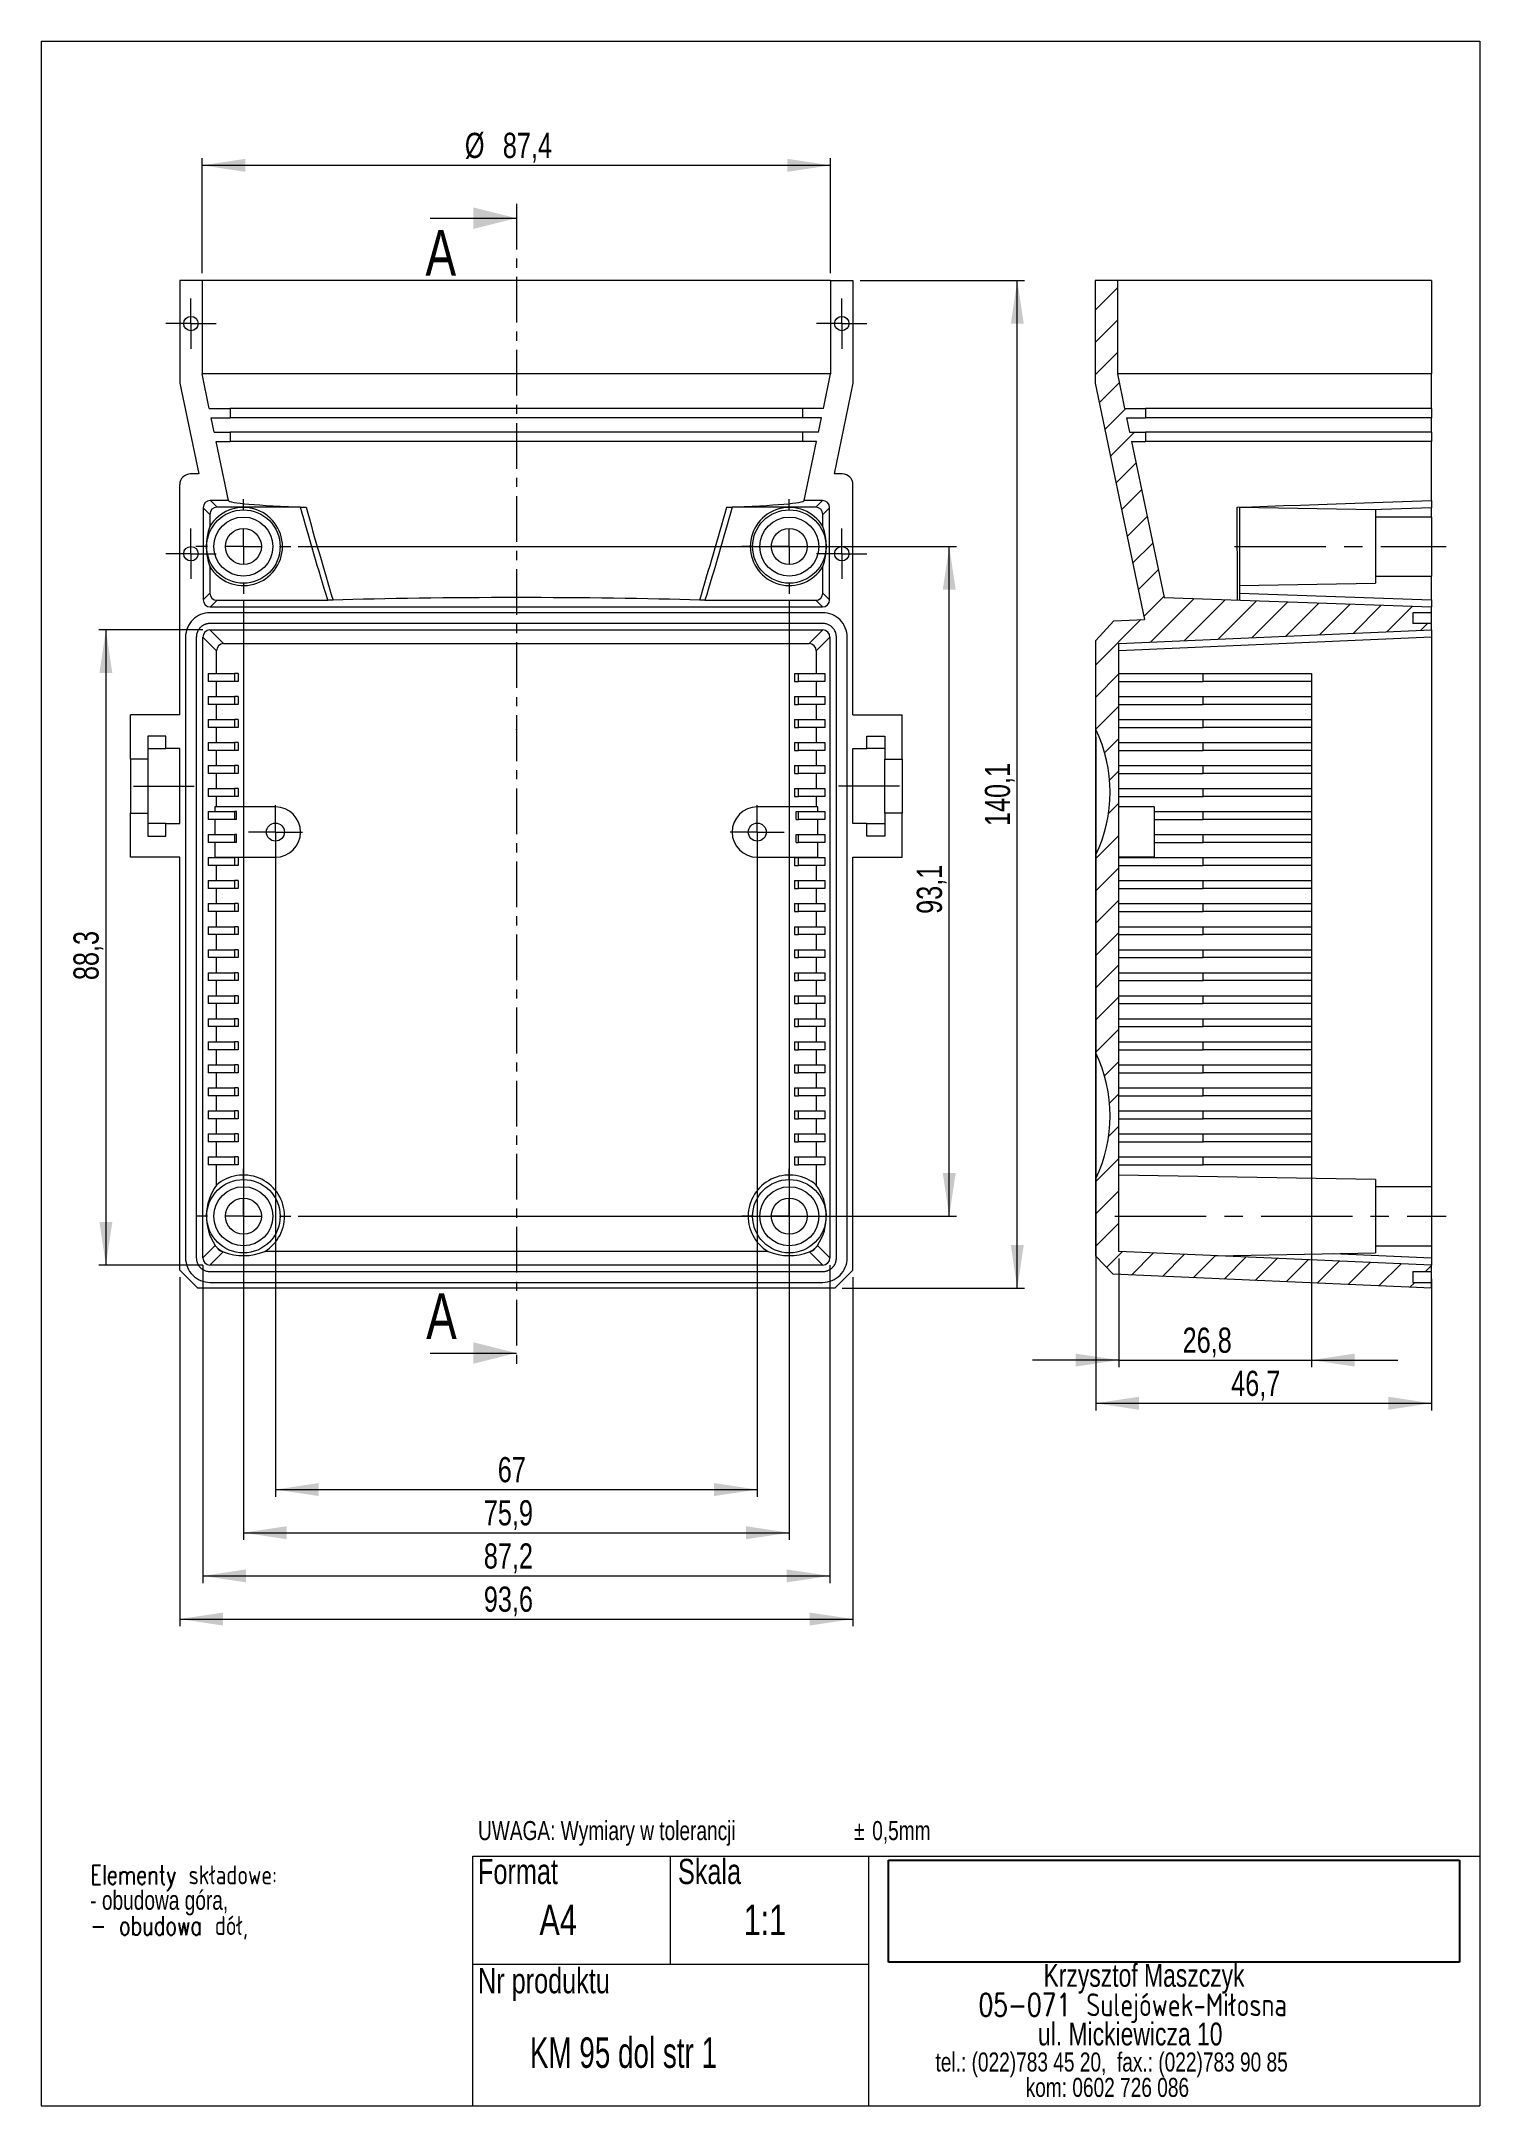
# Model space of a CAD drawing. Header units: millimetres. Extents: x 5 to 205, y 5 to 292.
import ezdxf

# ---------------------------------------------------------------- set-up
doc = ezdxf.new("R2010")
doc.units = ezdxf.units.MM
doc.header["$PDSIZE"] = -1
doc.linetypes.add('CENTER', pattern=[10.16, 6.35, -1.27, 1.27, -1.27])
doc.linetypes.add('CENTERX2', pattern=[20.32, 12.7, -2.54, 2.54, -2.54])
doc.styles.add('SLDTEXTSTYLE0', font='TXT', dxfattribs={"width": 0.75, "bigfont": 'bigfont'})
doc.styles.add('SLDTEXTSTYLE1', font='TXT', dxfattribs={"width": 0.75})
doc.styles.add('SLDTEXTSTYLE2', font='TXT', dxfattribs={"width": 0.683333})
doc.dimstyles.new('SLDDIMSTYLE0', dxfattribs={"dimtxt": 3.5, "dimasz": 6, "dimexe": 0, "dimexo": 0.0625, "dimgap": 0.875, "dimtad": 2, "dimdec": 1, "dimrnd": 1e-09, "dimzin": 12, "dimdsep": 46, "dimtxsty": 'SLDTEXTSTYLE1', "dimsah": 1, "dimcen": 0.09, "dimadec": 0, "dimazin": 0, "dimtfac": 1, "dimtdec": 1, "dimtofl": 0, "dimtmove": 0, "dimatfit": 3, "dimfxl": 0, "dimtolj": 1, "dimtzin": 12, "dimarcsym": 0})
doc.dimstyles.new('SLDDIMSTYLE1', dxfattribs={"dimtxt": 3.5, "dimasz": 6, "dimexe": 0, "dimexo": 0.0625, "dimgap": 0.875, "dimtad": 2, "dimrnd": 1e-09, "dimzin": 12, "dimdsep": 46, "dimtxsty": 'SLDTEXTSTYLE1', "dimsah": 1, "dimcen": 0.09, "dimadec": 0, "dimazin": 0, "dimtfac": 1, "dimtofl": 0, "dimtmove": 0, "dimatfit": 3, "dimfxl": 0, "dimtolj": 1, "dimtzin": 12, "dimarcsym": 0})
doc.dimstyles.new('SLDDIMSTYLE2', dxfattribs={"dimtxt": 3.5, "dimasz": 6, "dimexe": 0, "dimexo": 0.0625, "dimgap": 0.875, "dimtad": 2, "dimdec": 1, "dimrnd": 1e-09, "dimzin": 12, "dimdsep": 46, "dimtxsty": 'SLDTEXTSTYLE1', "dimsah": 1, "dimcen": 0.09, "dimadec": 0, "dimazin": 0, "dimtfac": 1, "dimtdec": 1, "dimtofl": 0, "dimtmove": 0, "dimatfit": 3, "dimfxl": 0, "dimtolj": 1, "dimtzin": 12, "dimarcsym": 0})
picture_1 = doc.add_image_def('image1.bmp', size_in_pixel=(437, 78))

msp = doc.modelspace()

# ---------------------------------------------------------------- texts
at = {"color": 7, "linetype": 'Continuous', "char_height": 6.35, "attachment_point": 1, "style": 'SLDTEXTSTYLE1'}
for insert in [(58.523, 266.041), (58.617, 118.2)]:
    msp.add_mtext('A', dxfattribs=dict(at, insert=insert))
at = {"color": 7, "linetype": 'Continuous', "lineweight": 0, "attachment_point": 1}
for s, insert, char_height, style in [('Format', (65.818, 39.579), 3.5, 'SLDTEXTSTYLE1'), ('Skala', (93.621, 39.579), 3.5, 'SLDTEXTSTYLE1'), ('A4', (74.361, 33.206), 4.2333, 'SLDTEXTSTYLE1'), ('1:1', (102.762, 33.206), 4.2333, 'SLDTEXTSTYLE1'), ('Nr produktu', (65.818, 24.393), 3.5, 'SLDTEXTSTYLE1'), ('Krzysztof Maszczyk', (144.445, 24.971), 3.175, 'SLDTEXTSTYLE1'), ('05-071 Sulejówek-Miłosna', (135.415, 20.884), 3.175, 'SLDTEXTSTYLE0'), ('KM 95 dol str 1', (73.034, 14.761), 4.23333, 'SLDTEXTSTYLE2'), ('ul. Mickiewicza 10', (143.675, 16.819), 3.175, 'SLDTEXTSTYLE1')]:
    msp.add_mtext(s, dxfattribs=dict(at, insert=insert, char_height=char_height, style=style))

# ---------------------------------------------------------------- blocks, each defined once
blk = doc.blocks.new('SW_NOTE_0')
at = {"color": 0, "linetype": 'Continuous', "lineweight": 0, "char_height": 2.6458, "attachment_point": 1, "style": 'SLDTEXTSTYLE1'}
for s, insert in [('tel.: (022)783 45 20,  fax.: (022)783 90 85', (0, 3.41)), ('                 kom: 0602 726 086', (0, -0.12))]:
    blk.add_mtext(s, dxfattribs=dict(at, insert=insert))
blk = doc.blocks.new('SW_NOTE_1')
at = {"color": 0, "linetype": 'Continuous', "lineweight": 0, "attachment_point": 1, "style": 'SLDTEXTSTYLE1'}
for s, insert, char_height in [('UWAGA: Wymiary w tolerancji ', (0, 3.41), 2.6458), ('%%p', (52.28, 3.41), 2.646), ('0,5mm', (54.81, 3.41), 2.646)]:
    blk.add_mtext(s, dxfattribs=dict(at, insert=insert, char_height=char_height))
blk = doc.blocks.new('SW_NOTE_2')
at = {"color": 0, "linetype": 'Continuous', "lineweight": 0, "char_height": 2.6458, "attachment_point": 1}
for s, insert, style in [('Elementy składowe:', (0, 3.41), 'SLDTEXTSTYLE0'), ('- obudowa góra,', (0, -0.12), 'SLDTEXTSTYLE1'), ('- obudowa dół,', (0, -3.64), 'SLDTEXTSTYLE0')]:
    blk.add_mtext(s, dxfattribs=dict(at, insert=insert, style=style))
blk = doc.blocks.new('*D4')
at = {"color": 7, "linetype": 'Continuous', "lineweight": 0}
for p, q in [((24.35, 120.43), (24.35, 71.92)), ((117.95, 120.43), (117.95, 71.92)), ((24.35, 72.92), (117.95, 72.92))]:
    blk.add_line(p, q, dxfattribs=at)
for points in [[(24.35, 72.92), (30.35, 72.02), (30.35, 73.82)], [(117.95, 72.92), (111.95, 73.82), (111.95, 72.02)]]:
    blk.add_solid(points, dxfattribs=at)
at = {"color": 7, "linetype": 'Continuous', "lineweight": 0, "insert": (66.63, 77.44), "char_height": 3.5, "attachment_point": 1, "style": 'SLDTEXTSTYLE1'}
blk.add_mtext('93,6', dxfattribs=at)
blk = doc.blocks.new('*D5')
at = {"color": 7, "linetype": 'Continuous', "lineweight": 0}
for p, q in [((118.95, 259.02), (141.8, 259.02)), ((140.8, 118.92), (140.8, 259.02)), ((116.45, 118.92), (141.8, 118.92))]:
    blk.add_line(p, q, dxfattribs=at)
for points in [[(140.8, 259.02), (139.9, 253.02), (141.7, 253.02)], [(140.8, 118.92), (141.7, 124.92), (139.9, 124.92)]]:
    blk.add_solid(points, dxfattribs=at)
at = {"color": 7, "linetype": 'Continuous', "lineweight": 0, "insert": (136.29, 183.16), "char_height": 3.5, "attachment_point": 1, "rotation": 90, "style": 'SLDTEXTSTYLE1'}
blk.add_mtext('140,1', dxfattribs=at)
blk = doc.blocks.new('*D6')
at = {"color": 7, "linetype": 'Continuous', "lineweight": 0}
for p, q in [((27.45, 260.02), (27.45, 276.02)), ((114.85, 260.02), (114.85, 276.02)), ((27.45, 275.02), (114.85, 275.02))]:
    blk.add_line(p, q, dxfattribs=at)
for points in [[(27.45, 275.02), (33.45, 274.12), (33.45, 275.92)], [(114.85, 275.02), (108.85, 275.92), (108.85, 274.12)]]:
    blk.add_solid(points, dxfattribs=at)
at = {"color": 7, "linetype": 'Continuous', "lineweight": 0, "char_height": 3.5, "attachment_point": 1, "style": 'SLDTEXTSTYLE1'}
for s, insert in [('%%c', (63.99, 279.54)), ('87,4', (69.27, 279.54))]:
    blk.add_mtext(s, dxfattribs=dict(at, insert=insert))
blk = doc.blocks.new('*D7')
at = {"color": 7, "linetype": 'Continuous', "lineweight": 0}
for p, q in [((33.2, 214.42), (33.2, 83.92)), ((109.1, 214.42), (109.1, 83.92)), ((33.2, 84.92), (109.1, 84.92))]:
    blk.add_line(p, q, dxfattribs=at)
for points in [[(33.2, 84.92), (39.2, 84.02), (39.2, 85.82)], [(109.1, 84.92), (103.1, 85.82), (103.1, 84.02)]]:
    blk.add_solid(points, dxfattribs=at)
at = {"color": 7, "linetype": 'Continuous', "lineweight": 0, "insert": (66.63, 89.44), "char_height": 3.5, "attachment_point": 1, "style": 'SLDTEXTSTYLE1'}
blk.add_mtext('75,9', dxfattribs=at)
blk = doc.blocks.new('*D8')
at = {"color": 7, "linetype": 'Continuous', "lineweight": 0}
for p, q in [((37.65, 181.32), (37.65, 89.92)), ((104.65, 181.32), (104.65, 89.92)), ((37.65, 90.92), (104.65, 90.92))]:
    blk.add_line(p, q, dxfattribs=at)
for points in [[(37.65, 90.92), (43.65, 90.02), (43.65, 91.82)], [(104.65, 90.92), (98.65, 91.82), (98.65, 90.02)]]:
    blk.add_solid(points, dxfattribs=at)
at = {"color": 7, "linetype": 'Continuous', "lineweight": 0, "insert": (68.57, 95.44), "char_height": 3.5, "attachment_point": 1, "style": 'SLDTEXTSTYLE1'}
blk.add_mtext('67', dxfattribs=at)
blk = doc.blocks.new('*D9')
at = {"color": 7, "linetype": 'Continuous', "lineweight": 0}
for p, q in [((40.8, 222.02), (132.34, 222.02)), ((131.34, 128.92), (131.34, 222.02)), ((40.8, 128.92), (132.34, 128.92))]:
    blk.add_line(p, q, dxfattribs=at)
for points in [[(131.34, 222.02), (130.44, 216.02), (132.24, 216.02)], [(131.34, 128.92), (132.24, 134.92), (130.44, 134.92)]]:
    blk.add_solid(points, dxfattribs=at)
at = {"color": 7, "linetype": 'Continuous', "lineweight": 0, "insert": (126.83, 170.95), "char_height": 3.5, "attachment_point": 1, "rotation": 90, "style": 'SLDTEXTSTYLE1'}
blk.add_mtext('93,1', dxfattribs=at)
blk = doc.blocks.new('*D10')
at = {"color": 7, "linetype": 'Continuous', "lineweight": 0}
for p, q in [((27.55, 210.42), (13.08, 210.42)), ((14.08, 210.42), (14.08, 122.13)), ((27.55, 122.13), (13.08, 122.13))]:
    blk.add_line(p, q, dxfattribs=at)
for points in [[(14.08, 210.42), (13.18, 204.42), (14.98, 204.42)], [(14.08, 122.13), (14.98, 128.13), (13.18, 128.13)]]:
    blk.add_solid(points, dxfattribs=at)
at = {"color": 7, "linetype": 'Continuous', "lineweight": 0, "insert": (9.57, 161.75), "char_height": 3.5, "attachment_point": 1, "rotation": 90, "style": 'SLDTEXTSTYLE1'}
blk.add_mtext('88,3', dxfattribs=at)
blk = doc.blocks.new('*D11')
at = {"color": 7, "linetype": 'Continuous', "lineweight": 0}
for p, q in [((27.56, 122.13), (27.56, 77.92)), ((114.75, 122.13), (114.75, 77.92)), ((27.56, 78.92), (114.75, 78.92))]:
    blk.add_line(p, q, dxfattribs=at)
for points in [[(27.56, 78.92), (33.56, 78.02), (33.56, 79.82)], [(114.75, 78.92), (108.75, 79.82), (108.75, 78.02)]]:
    blk.add_solid(points, dxfattribs=at)
at = {"color": 7, "linetype": 'Continuous', "lineweight": 0, "insert": (66.63, 83.44), "char_height": 3.5, "attachment_point": 1, "style": 'SLDTEXTSTYLE1'}
blk.add_mtext('87,2', dxfattribs=at)
blk = doc.blocks.new('SW_CENTERMARKSYMBOL_0')
at = {"color": 0, "linetype": 'Continuous', "lineweight": 0}
for p, q in [((0, 5), (0, 6.6)), ((-5, 0), (-6.6, 0)), ((0, 0), (-2.5, 0)), ((0, 0), (0, 2.5)), ((0, 0), (0, -2.5)), ((0, 0), (2.5, 0)), ((5, 0), (6.6, 0)), ((0, -5), (0, -6.6))]:
    blk.add_line(p, q, dxfattribs=at)
blk = doc.blocks.new('SW_CENTERMARKSYMBOL_1')
at = {"color": 0, "linetype": 'Continuous', "lineweight": 0}
for p, q in [((0, 5), (0, 6.6)), ((-5, 0), (-6.6, 0)), ((0, 0), (-2.5, 0)), ((0, 0), (0, 2.5)), ((0, 0), (0, -2.5)), ((0, 0), (2.5, 0)), ((5, 0), (6.6, 0)), ((0, -5), (0, -6.6))]:
    blk.add_line(p, q, dxfattribs=at)
blk = doc.blocks.new('SW_CENTERMARKSYMBOL_2')
at = {"color": 0, "linetype": 'Continuous', "lineweight": 0}
for p, q in [((0, 5), (0, 6.6)), ((-5, 0), (-6.6, 0)), ((0, 0), (-2.5, 0)), ((0, 0), (0, 2.5)), ((0, 0), (0, -2.5)), ((0, 0), (2.5, 0)), ((5, 0), (6.6, 0)), ((0, -5), (0, -6.6))]:
    blk.add_line(p, q, dxfattribs=at)
blk = doc.blocks.new('SW_CENTERMARKSYMBOL_3')
at = {"color": 0, "linetype": 'Continuous', "lineweight": 0}
for p, q in [((0, 5), (0, 6.6)), ((-5, 0), (-6.6, 0)), ((0, 0), (-2.5, 0)), ((0, 0), (0, 2.5)), ((0, 0), (0, -2.5)), ((0, 0), (2.5, 0)), ((5, 0), (6.6, 0)), ((0, -5), (0, -6.6))]:
    blk.add_line(p, q, dxfattribs=at)
blk = doc.blocks.new('SW_CENTERMARKSYMBOL_4')
at = {"color": 0, "linetype": 'Continuous', "lineweight": 0}
for p, q in [((0, 2.5), (0, 3.5)), ((-2.5, 0), (-3.5, 0)), ((0, 0), (-2.5, 0)), ((0, 0), (0, 2.5)), ((0, 0), (0, -2.5)), ((0, 0), (2.5, 0)), ((2.5, 0), (3.5, 0)), ((0, -2.5), (0, -3.5))]:
    blk.add_line(p, q, dxfattribs=at)
blk = doc.blocks.new('SW_CENTERMARKSYMBOL_5')
at = {"color": 0, "linetype": 'Continuous', "lineweight": 0}
for p, q in [((0, 2.5), (0, 3.5)), ((-2.5, 0), (-3.5, 0)), ((0, 0), (-2.5, 0)), ((0, 0), (0, 2.5)), ((0, 0), (0, -2.5)), ((0, 0), (2.5, 0)), ((2.5, 0), (3.5, 0)), ((0, -2.5), (0, -3.5))]:
    blk.add_line(p, q, dxfattribs=at)
blk = doc.blocks.new('SW_CENTERMARKSYMBOL_6')
at = {"color": 0, "linetype": 'Continuous', "lineweight": 0}
for p, q in [((0, 2.5), (0, 3.5)), ((-2.5, 0), (-3.5, 0)), ((0, 0), (-2.5, 0)), ((0, 0), (0, 2.5)), ((0, 0), (0, -2.5)), ((0, 0), (2.5, 0)), ((2.5, 0), (3.5, 0)), ((0, -2.5), (0, -3.5))]:
    blk.add_line(p, q, dxfattribs=at)
blk = doc.blocks.new('SW_CENTERMARKSYMBOL_7')
at = {"color": 0, "linetype": 'Continuous', "lineweight": 0}
for p, q in [((0, 2.5), (0, 3.5)), ((-2.5, 0), (-3.5, 0)), ((0, 0), (-2.5, 0)), ((0, 0), (0, 2.5)), ((0, 0), (0, -2.5)), ((0, 0), (2.5, 0)), ((2.5, 0), (3.5, 0)), ((0, -2.5), (0, -3.5))]:
    blk.add_line(p, q, dxfattribs=at)
blk = doc.blocks.new('SW_CENTERMARKSYMBOL_8')
at = {"color": 0, "linetype": 'Continuous', "lineweight": 0}
for p, q in [((0, 2.5), (0, 3.75)), ((-2.5, 0), (-3.75, 0)), ((0, 0), (-2.5, 0)), ((0, 0), (0, 2.5)), ((0, 0), (0, -2.5)), ((0, 0), (2.5, 0)), ((2.5, 0), (3.75, 0)), ((0, -2.5), (0, -3.75))]:
    blk.add_line(p, q, dxfattribs=at)
blk = doc.blocks.new('SW_CENTERMARKSYMBOL_9')
at = {"color": 0, "linetype": 'Continuous', "lineweight": 0}
for p, q in [((0, 2.5), (0, 3.75)), ((-2.5, 0), (-3.75, 0)), ((0, 0), (-2.5, 0)), ((0, 0), (0, 2.5)), ((0, 0), (0, -2.5)), ((0, 0), (2.5, 0)), ((2.5, 0), (3.75, 0)), ((0, -2.5), (0, -3.75))]:
    blk.add_line(p, q, dxfattribs=at)
blk = doc.blocks.new('*D22')
at = {"color": 7, "linetype": 'Continuous', "lineweight": 0}
for p, q in [((151.71, 195.59), (151.71, 101.92)), ((198.41, 120.23), (198.41, 101.92)), ((151.71, 102.92), (198.41, 102.92))]:
    blk.add_line(p, q, dxfattribs=at)
for points in [[(151.71, 102.92), (157.71, 102.02), (157.71, 103.82)], [(198.41, 102.92), (192.41, 103.82), (192.41, 102.02)]]:
    blk.add_solid(points, dxfattribs=at)
at = {"color": 7, "linetype": 'Continuous', "lineweight": 0, "insert": (170.54, 107.44), "char_height": 3.5, "attachment_point": 1, "style": 'SLDTEXTSTYLE1'}
blk.add_mtext('46,7', dxfattribs=at)
blk = doc.blocks.new('*D23')
at = {"color": 7, "linetype": 'Continuous', "lineweight": 0}
for p, q in [((181.71, 203.37), (181.71, 107.92)), ((154.91, 123.03), (154.91, 107.92)), ((154.91, 108.92), (142.91, 108.92)), ((154.91, 108.92), (181.71, 108.92)), ((181.71, 108.92), (193.71, 108.92))]:
    blk.add_line(p, q, dxfattribs=at)
for points in [[(154.91, 108.92), (148.91, 109.82), (148.91, 108.02)], [(181.71, 108.92), (187.71, 108.02), (187.71, 109.82)]]:
    blk.add_solid(points, dxfattribs=at)
at = {"color": 7, "linetype": 'Continuous', "lineweight": 0, "insert": (163.79, 113.44), "char_height": 3.5, "attachment_point": 1, "style": 'SLDTEXTSTYLE1'}
blk.add_mtext('26,8', dxfattribs=at)

# ---------------------------------------------------------------- dimensions: what is measured, and where the dimension line sits
at = {"color": 7, "linetype": 'Continuous', "lineweight": 0}
dim = msp.add_linear_dim(base=(114.852, 275.024), p1=(27.452, 259.024), p2=(114.852, 259.024), text='%%c<>', dimstyle='SLDDIMSTYLE0', dxfattribs=at)
dim.commit()
dim.dimension.update_dxf_attribs({"geometry": '*D6', "text_midpoint": (71.152, 275.024), "dimtype": 160})
for base, p1, p2, picture, middle in [((140.802, 259.024), (115.445, 118.924), (117.952, 259.024), '*D5', (140.802, 188.974)), ((131.341, 222.024), (39.802, 128.924), (39.802, 222.024), '*D9', (131.341, 175.474)), ((14.079, 122.128), (28.555, 210.421), (28.555, 122.128), '*D10', (14.079, 166.274))]:
    dim = msp.add_linear_dim(base=base, p1=p1, p2=p2, angle=90, dimstyle='SLDDIMSTYLE0', dxfattribs=at)
    dim.commit()
    dim.dimension.update_dxf_attribs({"geometry": picture, "text_midpoint": middle, "dimtype": 160})
for base, p1, p2, dimstyle, picture, middle in [((109.102, 84.924), (33.202, 215.424), (109.102, 215.424), 'SLDDIMSTYLE0', '*D7', (71.152, 84.924)), ((181.712, 108.924), (154.912, 124.027), (181.712, 204.374), 'SLDDIMSTYLE2', '*D23', (168.312, 108.924)), ((198.412, 102.924), (151.712, 196.592), (198.412, 121.228), 'SLDDIMSTYLE0', '*D22', (175.062, 102.924)), ((104.652, 90.924), (37.652, 182.324), (104.652, 182.324), 'SLDDIMSTYLE1', '*D8', (71.152, 90.924)), ((117.952, 72.924), (24.352, 121.427), (117.952, 121.427), 'SLDDIMSTYLE0', '*D4', (71.152, 72.924)), ((114.749, 78.924), (27.555, 123.127), (114.749, 123.127), 'SLDDIMSTYLE0', '*D11', (71.152, 78.924))]:
    dim = msp.add_linear_dim(base=base, p1=p1, p2=p2, dimstyle=dimstyle, dxfattribs=at)
    dim.commit()
    dim.dimension.update_dxf_attribs({"geometry": picture, "text_midpoint": middle, "dimtype": 160})

# ---------------------------------------------------------------- hatches: boundary and pattern name
at = {"linetype": 'Continuous', "lineweight": 0}
h = msp.add_hatch(dxfattribs=at)
h.set_pattern_fill('ANSI31', style=0)
edge = h.paths.add_edge_path(flags=0)
edge.add_line((151.712, 179.157), (151.712, 151.592))
edge.add_arc((133.712, 142.874), 20, -25.84193, 25.84193, ccw=False)
edge.add_line((151.712, 134.157), (151.712, 123.361))
edge.add_line((151.712, 123.361), (154.112, 120.859))
edge.add_line((154.112, 120.859), (198.412, 118.924))
edge.add_line((198.412, 118.924), (198.412, 119.728))
edge.add_line((198.412, 119.728), (195.812, 119.728))
edge.add_line((195.812, 119.728), (195.812, 121.228))
edge.add_line((195.812, 121.228), (198.412, 121.228))
edge.add_line((198.412, 121.228), (198.412, 122.128))
edge.add_line((198.412, 122.128), (154.912, 124.027))
edge.add_line((154.912, 124.027), (154.912, 208.522))
edge.add_line((154.912, 208.522), (198.412, 210.421))
edge.add_line((198.412, 210.421), (198.412, 211.321))
edge.add_line((198.412, 211.321), (195.812, 211.321))
edge.add_line((195.812, 211.321), (195.812, 212.821))
edge.add_line((195.812, 212.821), (198.412, 212.821))
edge.add_line((198.412, 212.821), (198.412, 213.624))
edge.add_line((198.412, 213.624), (161.213, 214.923))
edge.add_line((161.213, 214.923), (156.676, 236.624))
edge.add_line((156.676, 236.624), (158.612, 236.624))
edge.add_line((158.612, 236.624), (158.612, 237.924))
edge.add_line((158.612, 237.924), (156.405, 237.924))
edge.add_line((156.405, 237.924), (155.986, 239.924))
edge.add_line((155.986, 239.924), (158.612, 239.924))
edge.add_line((158.612, 239.924), (158.612, 241.224))
edge.add_line((158.612, 241.224), (155.715, 241.224))
edge.add_line((155.715, 241.224), (154.712, 246.022))
edge.add_line((154.712, 246.022), (154.712, 259.024))
edge.add_line((154.712, 259.024), (151.612, 259.024))
edge.add_line((151.612, 259.024), (151.612, 244.724))
edge.add_line((151.612, 244.724), (158.478, 211.881))
edge.add_line((158.478, 211.881), (154.209, 211.695))
edge.add_line((154.209, 211.695), (151.712, 208.969))
edge.add_line((151.712, 208.969), (151.712, 196.592))
edge.add_arc((133.712, 187.874), 20, -25.84193, 25.84193, ccw=False)

# ---------------------------------------------------------------- linework, layer by layer
at = {"color": 7, "linetype": 'Continuous', "lineweight": 0}
for p, q in [((5.097, 292.263), (205.097, 292.263)), ((5.097, 292.263), (5.097, 5.263)), ((205.097, 292.263), (205.097, 5.263)), ((59.152, 267.676), (71.152, 267.676)), ((59.152, 109.903), (71.152, 109.903)), ((65.097, 5.263), (65.097, 39.933)), ((65.097, 39.933), (205.097, 39.933)), ((92.597, 24.933), (92.597, 39.933)), ((120.097, 39.933), (120.097, 5.263)), ((65.097, 24.933), (120.097, 24.933)), ((5.097, 5.263), (205.097, 5.263))]:
    msp.add_line(p, q, dxfattribs=at)
at = {"color": 7, "linetype": 'CENTER', "lineweight": 0}
msp.add_line((71.152, 269.676), (71.152, 107.903), dxfattribs=at)
at = {"color": 7, "linetype": 'Continuous', "lineweight": 15}
for p, q in [((24.352, 259.024), (24.352, 244.724)), ((27.452, 259.024), (24.352, 259.024)), ((27.452, 259.024), (27.452, 246.022)), ((114.852, 259.024), (27.452, 259.024)), ((114.852, 259.024), (114.852, 246.022)), ((114.852, 259.024), (117.952, 259.024)), ((117.952, 259.024), (117.952, 244.724)), ((151.612, 259.024), (151.612, 244.724)), ((154.712, 259.024), (151.612, 259.024)), ((154.712, 259.024), (154.712, 246.022)), ((198.412, 259.024), (154.712, 259.024)), ((198.412, 259.024), (198.412, 246.022)), ((24.352, 244.724), (26.987, 232.124)), ((28.456, 241.224), (27.452, 246.022)), ((114.852, 246.022), (27.452, 246.022)), ((113.849, 241.224), (114.852, 246.022)), ((117.952, 244.724), (115.318, 232.124)), ((151.612, 244.724), (158.478, 211.881)), ((154.712, 246.022), (155.715, 241.224)), ((198.412, 246.022), (154.712, 246.022)), ((198.412, 241.224), (198.412, 246.022)), ((28.456, 241.224), (31.352, 241.224)), ((31.352, 241.224), (31.352, 239.924)), ((110.952, 241.224), (31.352, 241.224)), ((110.952, 241.224), (110.952, 239.924)), ((113.849, 241.224), (110.952, 241.224)), ((155.715, 241.224), (158.612, 241.224)), ((158.612, 241.224), (158.612, 239.924)), ((198.412, 241.224), (158.612, 241.224)), ((198.412, 241.224), (198.412, 239.924)), ((28.727, 239.924), (31.352, 239.924)), ((29.145, 237.924), (28.727, 239.924)), ((110.952, 239.924), (31.352, 239.924)), ((113.578, 239.924), (110.952, 239.924)), ((113.159, 237.924), (113.578, 239.924)), ((155.986, 239.924), (158.612, 239.924)), ((155.986, 239.924), (156.405, 237.924)), ((198.412, 239.924), (158.612, 239.924)), ((198.412, 237.924), (198.412, 239.924)), ((29.145, 237.924), (31.352, 237.924)), ((29.417, 236.624), (31.352, 236.624)), ((31.132, 228.424), (29.417, 236.624)), ((31.352, 237.924), (31.352, 236.624)), ((110.952, 237.924), (31.352, 237.924)), ((110.952, 236.624), (31.352, 236.624)), ((110.952, 237.924), (110.952, 236.624)), ((113.159, 237.924), (110.952, 237.924)), ((112.888, 236.624), (110.952, 236.624)), ((111.173, 228.424), (112.888, 236.624)), ((156.405, 237.924), (158.612, 237.924)), ((156.676, 236.624), (158.612, 236.624)), ((156.676, 236.624), (161.213, 214.923)), ((158.612, 237.924), (158.612, 236.624)), ((198.412, 237.924), (158.612, 237.924)), ((198.412, 236.624), (158.612, 236.624)), ((198.412, 237.924), (198.412, 236.624)), ((198.412, 228.424), (198.412, 236.624)), ((24.352, 198.624), (24.352, 230.626)), ((26.987, 232.124), (25.852, 232.124)), ((116.453, 232.124), (115.318, 232.124)), ((117.952, 198.624), (117.952, 230.626)), ((27.602, 227.425), (27.602, 214.624)), ((28.535, 226.493), (27.602, 227.425)), ((31.132, 228.424), (28.602, 228.424)), ((28.602, 228.424), (29.534, 227.492)), ((41.132, 227.492), (29.534, 227.492)), ((112.771, 227.492), (101.173, 227.492)), ((113.703, 228.424), (111.173, 228.424)), ((112.771, 227.492), (113.703, 228.424)), ((114.702, 227.425), (113.77, 226.493)), ((114.702, 214.624), (114.702, 227.425)), ((190.612, 227.124), (171.712, 227.454)), ((198.412, 227.425), (190.073, 227.134)), ((190.612, 227.124), (190.612, 216.924)), ((198.412, 228.424), (198.412, 227.425)), ((198.412, 226.124), (198.412, 227.425)), ((28.535, 226.493), (28.535, 224.799)), ((113.77, 224.799), (113.77, 226.493)), ((198.412, 226.124), (190.612, 226.124)), ((198.412, 226.124), (198.412, 217.924)), ((28.535, 219.25), (28.535, 215.556)), ((113.77, 215.556), (113.77, 219.25)), ((27.602, 214.624), (28.535, 215.556)), ((113.77, 215.556), (114.702, 214.624)), ((171.712, 216.595), (190.612, 216.924)), ((171.712, 215.556), (198.412, 214.624)), ((190.612, 217.924), (198.412, 217.924)), ((198.412, 214.624), (198.412, 217.924)), ((113.75, 212.821), (28.555, 212.821)), ((29.534, 214.557), (28.602, 213.624)), ((28.602, 213.624), (113.703, 213.624)), ((29.534, 214.557), (44.93, 214.557)), ((97.375, 214.557), (112.771, 214.557)), ((113.703, 213.624), (112.771, 214.557)), ((161.213, 214.923), (198.412, 213.624)), ((198.412, 212.821), (195.812, 212.821)), ((195.812, 212.821), (195.812, 211.321)), ((198.412, 214.624), (198.412, 213.624)), ((198.412, 212.821), (198.412, 213.624)), ((113.75, 211.321), (28.555, 211.321)), ((28.555, 210.421), (113.75, 210.421)), ((28.555, 210.421), (30.454, 208.522)), ((111.851, 208.522), (113.75, 210.421)), ((154.209, 211.695), (151.712, 208.969)), ((154.209, 211.695), (158.478, 211.881)), ((154.912, 208.522), (198.412, 210.421)), ((198.412, 211.321), (195.812, 211.321)), ((198.412, 210.421), (198.412, 211.321)), ((198.412, 210.421), (198.412, 209.422)), ((25.155, 209.422), (25.155, 123.127)), ((26.655, 209.422), (26.655, 123.127)), ((27.555, 123.127), (27.555, 209.422)), ((29.455, 207.523), (27.555, 209.422)), ((29.455, 204.374), (29.455, 207.523)), ((30.454, 208.522), (111.851, 208.522)), ((114.749, 209.422), (112.85, 207.523)), ((112.85, 207.523), (112.85, 204.374)), ((114.749, 209.422), (114.749, 123.127)), ((115.649, 123.127), (115.649, 209.422)), ((117.149, 123.127), (117.149, 209.422)), ((151.712, 196.592), (151.712, 208.969)), ((198.412, 209.422), (154.912, 207.523)), ((154.912, 124.027), (154.912, 208.522)), ((198.412, 209.422), (198.412, 133.024)), ((28.285, 204.374), (28.285, 203.274)), ((28.285, 204.374), (31.945, 204.374)), ((31.945, 204.374), (31.945, 203.274)), ((32.458, 204.374), (31.945, 204.374)), ((32.458, 204.374), (32.458, 203.274)), ((109.847, 204.374), (109.847, 203.274)), ((109.847, 204.374), (110.36, 204.374)), ((110.36, 203.274), (110.36, 204.374)), ((110.36, 204.374), (114.02, 204.374)), ((114.02, 204.374), (114.02, 203.274)), ((154.912, 204.374), (166.658, 204.374)), ((166.658, 203.274), (166.658, 204.374)), ((166.658, 204.374), (181.712, 204.374)), ((181.712, 204.374), (181.712, 203.274)), ((31.945, 203.274), (28.285, 203.274)), ((28.285, 201.174), (28.285, 200.074)), ((28.285, 201.174), (31.945, 201.174)), ((29.455, 201.174), (29.455, 203.274)), ((32.458, 203.274), (31.945, 203.274)), ((31.945, 201.174), (31.945, 200.074)), ((32.458, 201.174), (31.945, 201.174)), ((32.458, 201.174), (32.458, 200.074)), ((109.847, 203.274), (110.36, 203.274)), ((109.847, 201.174), (109.847, 200.074)), ((109.847, 201.174), (110.36, 201.174)), ((114.02, 203.274), (110.36, 203.274)), ((110.36, 200.074), (110.36, 201.174)), ((110.36, 201.174), (114.02, 201.174)), ((112.85, 203.274), (112.85, 201.174)), ((114.02, 201.174), (114.02, 200.074)), ((154.912, 203.274), (166.658, 203.274)), ((154.912, 201.174), (166.658, 201.174)), ((181.712, 203.274), (166.658, 203.274)), ((166.658, 200.074), (166.658, 201.174)), ((166.658, 201.174), (181.712, 201.174)), ((181.712, 201.174), (181.712, 200.074)), ((17.502, 192.474), (17.502, 198.624)), ((24.352, 198.624), (17.502, 198.624)), ((31.945, 200.074), (28.285, 200.074)), ((29.455, 197.974), (29.455, 200.074)), ((32.458, 200.074), (31.945, 200.074)), ((109.847, 200.074), (110.36, 200.074)), ((114.02, 200.074), (110.36, 200.074)), ((112.85, 200.074), (112.85, 197.974)), ((117.952, 198.624), (124.802, 198.624)), ((124.802, 192.474), (124.802, 198.624)), ((154.912, 200.074), (166.658, 200.074)), ((181.712, 200.074), (166.658, 200.074)), ((22.402, 195.674), (19.902, 195.674)), ((19.902, 195.674), (19.902, 192.474)), ((22.402, 193.924), (22.402, 195.674)), ((28.285, 197.974), (28.285, 196.874)), ((28.285, 197.974), (31.945, 197.974)), ((31.945, 196.874), (28.285, 196.874)), ((29.455, 194.774), (29.455, 196.874)), ((31.945, 197.974), (31.945, 196.874)), ((32.458, 197.974), (31.945, 197.974)), ((32.458, 196.874), (31.945, 196.874)), ((32.458, 197.974), (32.458, 196.874)), ((109.847, 197.974), (109.847, 196.874)), ((109.847, 197.974), (110.36, 197.974)), ((109.847, 196.874), (110.36, 196.874)), ((110.36, 196.874), (110.36, 197.974)), ((110.36, 197.974), (114.02, 197.974)), ((114.02, 196.874), (110.36, 196.874)), ((112.85, 196.874), (112.85, 194.774)), ((114.02, 197.974), (114.02, 196.874)), ((119.902, 195.674), (122.402, 195.674)), ((119.902, 193.924), (119.902, 195.674)), ((122.402, 195.674), (122.402, 192.474)), ((151.712, 179.157), (151.712, 196.592)), ((154.912, 197.974), (166.658, 197.974)), ((154.912, 196.874), (166.658, 196.874)), ((166.658, 196.874), (166.658, 197.974)), ((166.658, 197.974), (181.712, 197.974)), ((181.712, 196.874), (166.658, 196.874)), ((181.712, 197.974), (181.712, 196.874)), ((19.902, 192.474), (17.502, 192.474)), ((17.502, 192.474), (17.502, 184.974)), ((19.902, 193.924), (22.402, 193.924)), ((19.902, 192.474), (19.902, 184.974)), ((24.352, 193.924), (22.402, 193.924)), ((24.352, 183.524), (24.352, 193.924)), ((28.285, 194.774), (28.285, 193.674)), ((28.285, 194.774), (31.945, 194.774)), ((31.945, 193.674), (28.285, 193.674)), ((29.455, 191.574), (29.455, 193.674)), ((31.945, 194.774), (31.945, 193.674)), ((32.458, 194.774), (31.945, 194.774)), ((32.458, 193.674), (31.945, 193.674)), ((32.458, 194.774), (32.458, 193.674)), ((109.847, 194.774), (109.847, 193.674)), ((109.847, 194.774), (110.36, 194.774)), ((109.847, 193.674), (110.36, 193.674)), ((110.36, 193.674), (110.36, 194.774)), ((110.36, 194.774), (114.02, 194.774)), ((114.02, 193.674), (110.36, 193.674)), ((112.85, 193.674), (112.85, 191.574)), ((114.02, 194.774), (114.02, 193.674)), ((117.952, 193.924), (119.902, 193.924)), ((117.952, 183.524), (117.952, 193.924)), ((122.402, 193.924), (119.902, 193.924)), ((122.402, 192.474), (124.802, 192.474)), ((122.402, 184.974), (122.402, 192.474)), ((124.802, 192.474), (124.802, 184.974)), ((154.912, 194.774), (166.658, 194.774)), ((154.912, 193.674), (166.658, 193.674)), ((166.658, 193.674), (166.658, 194.774)), ((166.658, 194.774), (181.712, 194.774)), ((181.712, 193.674), (166.658, 193.674)), ((181.712, 194.774), (181.712, 193.674)), ((28.285, 191.574), (28.285, 190.474)), ((28.285, 191.574), (31.945, 191.574)), ((31.945, 190.474), (28.285, 190.474)), ((29.455, 188.374), (29.455, 190.474)), ((31.945, 191.574), (31.945, 190.474)), ((32.458, 191.574), (31.945, 191.574)), ((32.458, 190.474), (31.945, 190.474)), ((32.458, 191.574), (32.458, 190.474)), ((109.847, 191.574), (109.847, 190.474)), ((109.847, 191.574), (110.36, 191.574)), ((109.847, 190.474), (110.36, 190.474)), ((110.36, 190.474), (110.36, 191.574)), ((110.36, 191.574), (114.02, 191.574)), ((114.02, 190.474), (110.36, 190.474)), ((112.85, 190.474), (112.85, 188.374)), ((114.02, 191.574), (114.02, 190.474)), ((154.912, 191.574), (166.658, 191.574)), ((154.912, 190.474), (166.658, 190.474)), ((166.658, 190.474), (166.658, 191.574)), ((166.658, 191.574), (181.712, 191.574)), ((181.712, 190.474), (166.658, 190.474)), ((181.712, 191.574), (181.712, 190.474)), ((28.285, 188.374), (28.285, 187.274)), ((28.285, 188.374), (31.945, 188.374)), ((31.945, 187.274), (28.285, 187.274)), ((29.455, 185.824), (29.455, 187.274)), ((31.945, 188.374), (31.945, 187.274)), ((32.458, 188.374), (31.945, 188.374)), ((32.458, 187.274), (31.945, 187.274)), ((32.458, 188.374), (32.458, 187.274)), ((109.847, 188.374), (109.847, 187.274)), ((109.847, 188.374), (110.36, 188.374)), ((109.847, 187.274), (110.36, 187.274)), ((110.36, 187.274), (110.36, 188.374)), ((110.36, 188.374), (114.02, 188.374)), ((114.02, 187.274), (110.36, 187.274)), ((112.85, 187.274), (112.85, 185.824)), ((114.02, 188.374), (114.02, 187.274)), ((154.912, 188.374), (166.658, 188.374)), ((154.912, 187.274), (166.658, 187.274)), ((166.658, 187.274), (166.658, 188.374)), ((166.658, 188.374), (181.712, 188.374)), ((181.712, 187.274), (166.658, 187.274)), ((181.712, 188.374), (181.712, 187.274)), ((17.502, 178.824), (17.502, 184.974)), ((17.502, 184.974), (19.902, 184.974)), ((19.902, 184.974), (19.902, 181.774)), ((28.285, 185.174), (28.285, 184.074)), ((28.285, 185.174), (31.945, 185.174)), ((31.945, 184.074), (28.285, 184.074)), ((29.241, 185.824), (29.241, 185.174)), ((37.652, 185.824), (29.241, 185.824)), ((29.241, 184.074), (29.241, 181.974)), ((31.945, 185.174), (31.945, 184.074)), ((32.244, 185.174), (31.945, 185.174)), ((32.244, 184.074), (31.945, 184.074)), ((32.244, 184.074), (32.244, 185.174)), ((113.064, 185.824), (104.652, 185.824)), ((110.061, 184.074), (110.061, 185.174)), ((110.061, 185.174), (110.36, 185.174)), ((110.061, 184.074), (110.36, 184.074)), ((110.36, 184.074), (110.36, 185.174)), ((110.36, 185.174), (114.02, 185.174)), ((114.02, 184.074), (110.36, 184.074)), ((113.064, 185.174), (113.064, 185.824)), ((113.064, 181.974), (113.064, 184.074)), ((114.02, 185.174), (114.02, 184.074)), ((122.402, 184.974), (122.402, 181.774)), ((124.802, 184.974), (122.402, 184.974)), ((124.802, 178.824), (124.802, 184.974)), ((159.812, 185.824), (154.912, 185.824)), ((159.812, 185.824), (159.812, 178.824)), ((159.812, 185.174), (166.658, 185.174)), ((159.812, 184.074), (166.658, 184.074)), ((166.658, 184.074), (166.658, 185.174)), ((166.658, 185.174), (181.712, 185.174)), ((181.712, 184.074), (166.658, 184.074)), ((181.712, 185.174), (181.712, 184.074)), ((22.402, 183.524), (19.902, 183.524)), ((19.902, 181.774), (22.402, 181.774)), ((22.402, 181.774), (22.402, 183.524)), ((22.402, 183.524), (24.352, 183.524)), ((28.285, 181.974), (28.285, 180.874)), ((28.285, 181.974), (31.945, 181.974)), ((31.945, 180.874), (28.285, 180.874)), ((29.241, 180.874), (29.241, 178.824)), ((31.945, 181.974), (31.945, 180.874)), ((32.244, 181.974), (31.945, 181.974)), ((32.244, 180.874), (31.945, 180.874)), ((32.244, 180.874), (32.244, 181.974)), ((110.061, 180.874), (110.061, 181.974)), ((110.061, 181.974), (110.36, 181.974)), ((110.061, 180.874), (110.36, 180.874)), ((110.36, 180.874), (110.36, 181.974)), ((110.36, 181.974), (114.02, 181.974)), ((114.02, 180.874), (110.36, 180.874)), ((113.064, 178.824), (113.064, 180.874)), ((114.02, 181.974), (114.02, 180.874)), ((119.902, 183.524), (117.952, 183.524)), ((119.902, 181.774), (119.902, 183.524)), ((119.902, 183.524), (122.402, 183.524)), ((122.402, 181.774), (119.902, 181.774)), ((159.812, 181.974), (166.658, 181.974)), ((159.812, 180.874), (166.658, 180.874)), ((166.658, 180.874), (166.658, 181.974)), ((166.658, 181.974), (181.712, 181.974)), ((181.712, 180.874), (166.658, 180.874)), ((181.712, 181.974), (181.712, 180.874)), ((24.352, 178.824), (17.502, 178.824)), ((24.352, 121.427), (24.352, 178.824)), ((28.285, 178.774), (28.285, 177.674)), ((28.285, 178.774), (31.945, 178.774)), ((29.241, 178.824), (37.652, 178.824)), ((29.455, 178.774), (29.455, 178.824)), ((31.945, 178.774), (31.945, 177.674)), ((32.458, 178.774), (31.945, 178.774)), ((32.458, 178.774), (32.458, 177.674)), ((104.652, 178.824), (113.064, 178.824)), ((109.847, 178.774), (109.847, 177.674)), ((109.847, 178.774), (110.36, 178.774)), ((110.36, 177.674), (110.36, 178.774)), ((110.36, 178.774), (114.02, 178.774)), ((112.85, 178.824), (112.85, 178.774)), ((114.02, 178.774), (114.02, 177.674)), ((117.952, 178.824), (124.802, 178.824)), ((117.952, 121.427), (117.952, 178.824)), ((151.712, 151.592), (151.712, 179.157)), ((159.812, 178.824), (154.912, 178.824)), ((154.912, 178.774), (166.658, 178.774)), ((166.658, 177.674), (166.658, 178.774)), ((166.658, 178.774), (181.712, 178.774)), ((181.712, 178.774), (181.712, 177.674)), ((31.945, 177.674), (28.285, 177.674)), ((28.285, 175.574), (28.285, 174.474)), ((28.285, 175.574), (31.945, 175.574)), ((29.455, 175.574), (29.455, 177.674)), ((32.458, 177.674), (31.945, 177.674)), ((31.945, 175.574), (31.945, 174.474)), ((32.458, 175.574), (31.945, 175.574)), ((32.458, 175.574), (32.458, 174.474)), ((109.847, 177.674), (110.36, 177.674)), ((109.847, 175.574), (109.847, 174.474)), ((109.847, 175.574), (110.36, 175.574)), ((114.02, 177.674), (110.36, 177.674)), ((110.36, 174.474), (110.36, 175.574)), ((110.36, 175.574), (114.02, 175.574)), ((112.85, 177.674), (112.85, 175.574)), ((114.02, 175.574), (114.02, 174.474)), ((154.912, 177.674), (166.658, 177.674)), ((154.912, 175.574), (166.658, 175.574)), ((181.712, 177.674), (166.658, 177.674)), ((166.658, 174.474), (166.658, 175.574)), ((166.658, 175.574), (181.712, 175.574)), ((181.712, 175.574), (181.712, 174.474)), ((31.945, 174.474), (28.285, 174.474)), ((28.285, 172.374), (28.285, 171.274)), ((28.285, 172.374), (31.945, 172.374)), ((29.455, 172.374), (29.455, 174.474)), ((32.458, 174.474), (31.945, 174.474)), ((31.945, 172.374), (31.945, 171.274)), ((32.458, 172.374), (31.945, 172.374)), ((32.458, 172.374), (32.458, 171.274)), ((109.847, 174.474), (110.36, 174.474)), ((109.847, 172.374), (109.847, 171.274)), ((109.847, 172.374), (110.36, 172.374)), ((114.02, 174.474), (110.36, 174.474)), ((110.36, 171.274), (110.36, 172.374)), ((110.36, 172.374), (114.02, 172.374)), ((112.85, 174.474), (112.85, 172.374)), ((114.02, 172.374), (114.02, 171.274)), ((154.912, 174.474), (166.658, 174.474)), ((154.912, 172.374), (166.658, 172.374)), ((181.712, 174.474), (166.658, 174.474)), ((166.658, 171.274), (166.658, 172.374)), ((166.658, 172.374), (181.712, 172.374)), ((181.712, 172.374), (181.712, 171.274)), ((31.945, 171.274), (28.285, 171.274)), ((29.455, 169.174), (29.455, 171.274)), ((32.458, 171.274), (31.945, 171.274)), ((109.847, 171.274), (110.36, 171.274)), ((114.02, 171.274), (110.36, 171.274)), ((112.85, 171.274), (112.85, 169.174)), ((154.912, 171.274), (166.658, 171.274)), ((181.712, 171.274), (166.658, 171.274)), ((28.285, 169.174), (28.285, 168.074)), ((28.285, 169.174), (31.945, 169.174)), ((31.945, 168.074), (28.285, 168.074)), ((29.455, 165.974), (29.455, 168.074)), ((31.945, 169.174), (31.945, 168.074)), ((32.458, 169.174), (31.945, 169.174)), ((32.458, 168.074), (31.945, 168.074)), ((32.458, 169.174), (32.458, 168.074)), ((109.847, 169.174), (109.847, 168.074)), ((109.847, 169.174), (110.36, 169.174)), ((109.847, 168.074), (110.36, 168.074)), ((110.36, 168.074), (110.36, 169.174)), ((110.36, 169.174), (114.02, 169.174)), ((114.02, 168.074), (110.36, 168.074)), ((112.85, 168.074), (112.85, 165.974)), ((114.02, 169.174), (114.02, 168.074)), ((154.912, 169.174), (166.658, 169.174)), ((154.912, 168.074), (166.658, 168.074)), ((166.658, 168.074), (166.658, 169.174)), ((166.658, 169.174), (181.712, 169.174)), ((181.712, 168.074), (166.658, 168.074)), ((181.712, 169.174), (181.712, 168.074)), ((28.285, 165.974), (28.285, 164.874)), ((28.285, 165.974), (31.945, 165.974)), ((31.945, 164.874), (28.285, 164.874)), ((29.455, 162.774), (29.455, 164.874)), ((31.945, 165.974), (31.945, 164.874)), ((32.458, 165.974), (31.945, 165.974)), ((32.458, 164.874), (31.945, 164.874)), ((32.458, 165.974), (32.458, 164.874)), ((109.847, 165.974), (109.847, 164.874)), ((109.847, 165.974), (110.36, 165.974)), ((109.847, 164.874), (110.36, 164.874)), ((110.36, 164.874), (110.36, 165.974)), ((110.36, 165.974), (114.02, 165.974)), ((114.02, 164.874), (110.36, 164.874)), ((112.85, 164.874), (112.85, 162.774)), ((114.02, 165.974), (114.02, 164.874)), ((154.912, 165.974), (166.658, 165.974)), ((154.912, 164.874), (166.658, 164.874)), ((166.658, 164.874), (166.658, 165.974)), ((166.658, 165.974), (181.712, 165.974)), ((181.712, 164.874), (166.658, 164.874)), ((181.712, 165.974), (181.712, 164.874)), ((28.285, 162.774), (28.285, 161.674)), ((28.285, 162.774), (31.945, 162.774)), ((31.945, 161.674), (28.285, 161.674)), ((29.455, 159.574), (29.455, 161.674)), ((31.945, 162.774), (31.945, 161.674)), ((32.458, 162.774), (31.945, 162.774)), ((32.458, 161.674), (31.945, 161.674)), ((32.458, 162.774), (32.458, 161.674)), ((109.847, 162.774), (109.847, 161.674)), ((109.847, 162.774), (110.36, 162.774)), ((109.847, 161.674), (110.36, 161.674)), ((110.36, 161.674), (110.36, 162.774)), ((110.36, 162.774), (114.02, 162.774)), ((114.02, 161.674), (110.36, 161.674)), ((112.85, 161.674), (112.85, 159.574)), ((114.02, 162.774), (114.02, 161.674)), ((154.912, 162.774), (166.658, 162.774)), ((154.912, 161.674), (166.658, 161.674)), ((166.658, 161.674), (166.658, 162.774)), ((166.658, 162.774), (181.712, 162.774)), ((181.712, 161.674), (166.658, 161.674)), ((181.712, 162.774), (181.712, 161.674)), ((28.285, 159.574), (28.285, 158.474)), ((28.285, 159.574), (31.945, 159.574)), ((31.945, 158.474), (28.285, 158.474)), ((29.455, 156.374), (29.455, 158.474)), ((31.945, 159.574), (31.945, 158.474)), ((32.458, 159.574), (31.945, 159.574)), ((32.458, 158.474), (31.945, 158.474)), ((32.458, 159.574), (32.458, 158.474)), ((109.847, 159.574), (109.847, 158.474)), ((109.847, 159.574), (110.36, 159.574)), ((109.847, 158.474), (110.36, 158.474)), ((110.36, 158.474), (110.36, 159.574)), ((110.36, 159.574), (114.02, 159.574)), ((114.02, 158.474), (110.36, 158.474)), ((112.85, 158.474), (112.85, 156.374)), ((114.02, 159.574), (114.02, 158.474)), ((154.912, 159.574), (166.658, 159.574)), ((154.912, 158.474), (166.658, 158.474)), ((166.658, 158.474), (166.658, 159.574)), ((166.658, 159.574), (181.712, 159.574)), ((181.712, 158.474), (166.658, 158.474)), ((181.712, 159.574), (181.712, 158.474)), ((28.285, 156.374), (28.285, 155.274)), ((28.285, 156.374), (31.945, 156.374)), ((31.945, 155.274), (28.285, 155.274)), ((29.455, 153.174), (29.455, 155.274)), ((31.945, 156.374), (31.945, 155.274)), ((32.458, 156.374), (31.945, 156.374)), ((32.458, 155.274), (31.945, 155.274)), ((32.458, 156.374), (32.458, 155.274)), ((109.847, 156.374), (109.847, 155.274)), ((109.847, 156.374), (110.36, 156.374)), ((109.847, 155.274), (110.36, 155.274)), ((110.36, 155.274), (110.36, 156.374)), ((110.36, 156.374), (114.02, 156.374)), ((114.02, 155.274), (110.36, 155.274)), ((112.85, 155.274), (112.85, 153.174)), ((114.02, 156.374), (114.02, 155.274)), ((154.912, 156.374), (166.658, 156.374)), ((154.912, 155.274), (166.658, 155.274)), ((166.658, 155.274), (166.658, 156.374)), ((166.658, 156.374), (181.712, 156.374)), ((181.712, 155.274), (166.658, 155.274)), ((181.712, 156.374), (181.712, 155.274)), ((28.285, 153.174), (28.285, 152.074)), ((28.285, 153.174), (31.945, 153.174)), ((31.945, 153.174), (31.945, 152.074)), ((32.458, 153.174), (31.945, 153.174)), ((32.458, 153.174), (32.458, 152.074)), ((109.847, 153.174), (109.847, 152.074)), ((109.847, 153.174), (110.36, 153.174)), ((110.36, 152.074), (110.36, 153.174)), ((110.36, 153.174), (114.02, 153.174)), ((114.02, 153.174), (114.02, 152.074)), ((154.912, 153.174), (166.658, 153.174)), ((166.658, 152.074), (166.658, 153.174)), ((166.658, 153.174), (181.712, 153.174)), ((181.712, 153.174), (181.712, 152.074)), ((31.945, 152.074), (28.285, 152.074)), ((28.285, 149.974), (28.285, 148.874)), ((28.285, 149.974), (31.945, 149.974)), ((29.455, 149.974), (29.455, 152.074)), ((32.458, 152.074), (31.945, 152.074)), ((31.945, 149.974), (31.945, 148.874)), ((32.458, 149.974), (31.945, 149.974)), ((32.458, 149.974), (32.458, 148.874)), ((109.847, 152.074), (110.36, 152.074)), ((109.847, 149.974), (109.847, 148.874)), ((109.847, 149.974), (110.36, 149.974)), ((114.02, 152.074), (110.36, 152.074)), ((110.36, 148.874), (110.36, 149.974)), ((110.36, 149.974), (114.02, 149.974)), ((112.85, 152.074), (112.85, 149.974)), ((114.02, 149.974), (114.02, 148.874)), ((151.712, 134.157), (151.712, 151.592)), ((154.912, 152.074), (166.658, 152.074)), ((154.912, 149.974), (166.658, 149.974)), ((181.712, 152.074), (166.658, 152.074)), ((166.658, 148.874), (166.658, 149.974)), ((166.658, 149.974), (181.712, 149.974)), ((181.712, 149.974), (181.712, 148.874)), ((31.945, 148.874), (28.285, 148.874)), ((28.285, 146.774), (28.285, 145.674)), ((28.285, 146.774), (31.945, 146.774)), ((29.455, 146.774), (29.455, 148.874)), ((32.458, 148.874), (31.945, 148.874)), ((31.945, 146.774), (31.945, 145.674)), ((32.458, 146.774), (31.945, 146.774)), ((32.458, 146.774), (32.458, 145.674)), ((109.847, 148.874), (110.36, 148.874)), ((109.847, 146.774), (109.847, 145.674)), ((109.847, 146.774), (110.36, 146.774)), ((114.02, 148.874), (110.36, 148.874)), ((110.36, 145.674), (110.36, 146.774)), ((110.36, 146.774), (114.02, 146.774)), ((112.85, 148.874), (112.85, 146.774)), ((114.02, 146.774), (114.02, 145.674)), ((154.912, 148.874), (166.658, 148.874)), ((154.912, 146.774), (166.658, 146.774)), ((181.712, 148.874), (166.658, 148.874)), ((166.658, 145.674), (166.658, 146.774)), ((166.658, 146.774), (181.712, 146.774)), ((181.712, 146.774), (181.712, 145.674)), ((31.945, 145.674), (28.285, 145.674)), ((28.285, 143.574), (28.285, 142.474)), ((28.285, 143.574), (31.945, 143.574)), ((29.455, 143.574), (29.455, 145.674)), ((32.458, 145.674), (31.945, 145.674)), ((31.945, 143.574), (31.945, 142.474)), ((32.458, 143.574), (31.945, 143.574)), ((32.458, 143.574), (32.458, 142.474)), ((109.847, 145.674), (110.36, 145.674)), ((109.847, 143.574), (109.847, 142.474)), ((109.847, 143.574), (110.36, 143.574)), ((114.02, 145.674), (110.36, 145.674)), ((110.36, 142.474), (110.36, 143.574)), ((110.36, 143.574), (114.02, 143.574)), ((112.85, 145.674), (112.85, 143.574)), ((114.02, 143.574), (114.02, 142.474)), ((154.912, 145.674), (166.658, 145.674)), ((154.912, 143.574), (166.658, 143.574)), ((181.712, 145.674), (166.658, 145.674)), ((166.658, 142.474), (166.658, 143.574)), ((166.658, 143.574), (181.712, 143.574)), ((181.712, 143.574), (181.712, 142.474)), ((31.945, 142.474), (28.285, 142.474)), ((29.455, 140.374), (29.455, 142.474)), ((32.458, 142.474), (31.945, 142.474)), ((109.847, 142.474), (110.36, 142.474)), ((114.02, 142.474), (110.36, 142.474)), ((112.85, 142.474), (112.85, 140.374)), ((154.912, 142.474), (166.658, 142.474)), ((181.712, 142.474), (166.658, 142.474)), ((28.285, 140.374), (28.285, 139.274)), ((28.285, 140.374), (31.945, 140.374)), ((31.945, 139.274), (28.285, 139.274)), ((29.455, 137.174), (29.455, 139.274)), ((31.945, 140.374), (31.945, 139.274)), ((32.458, 140.374), (31.945, 140.374)), ((32.458, 139.274), (31.945, 139.274)), ((32.458, 140.374), (32.458, 139.274)), ((109.847, 140.374), (109.847, 139.274)), ((109.847, 140.374), (110.36, 140.374)), ((109.847, 139.274), (110.36, 139.274)), ((110.36, 139.274), (110.36, 140.374)), ((110.36, 140.374), (114.02, 140.374)), ((114.02, 139.274), (110.36, 139.274)), ((112.85, 139.274), (112.85, 137.174)), ((114.02, 140.374), (114.02, 139.274)), ((154.912, 140.374), (166.658, 140.374)), ((154.912, 139.274), (166.658, 139.274)), ((166.658, 139.274), (166.658, 140.374)), ((166.658, 140.374), (181.712, 140.374)), ((181.712, 139.274), (166.658, 139.274)), ((181.712, 140.374), (181.712, 139.274)), ((28.285, 137.174), (28.285, 136.074)), ((28.285, 137.174), (31.945, 137.174)), ((31.945, 136.074), (28.285, 136.074)), ((29.455, 133.25), (29.455, 136.074)), ((31.945, 137.174), (31.945, 136.074)), ((32.458, 137.174), (31.945, 137.174)), ((32.458, 136.074), (31.945, 136.074)), ((32.458, 137.174), (32.458, 136.074)), ((109.847, 137.174), (109.847, 136.074)), ((109.847, 137.174), (110.36, 137.174)), ((109.847, 136.074), (110.36, 136.074)), ((110.36, 136.074), (110.36, 137.174)), ((110.36, 137.174), (114.02, 137.174)), ((114.02, 136.074), (110.36, 136.074)), ((112.85, 136.074), (112.85, 133.25)), ((114.02, 137.174), (114.02, 136.074)), ((154.912, 137.174), (166.658, 137.174)), ((154.912, 136.074), (166.658, 136.074)), ((166.658, 136.074), (166.658, 137.174)), ((166.658, 137.174), (181.712, 137.174)), ((181.712, 136.074), (166.658, 136.074)), ((181.712, 137.174), (181.712, 136.074)), ((151.712, 123.361), (151.712, 134.157)), ((190.612, 134.024), (154.912, 134.648)), ((190.612, 134.024), (190.612, 123.824)), ((198.412, 133.024), (190.612, 133.024)), ((198.412, 133.024), (198.412, 124.824)), ((27.555, 123.127), (29.281, 124.852)), ((30.393, 123.966), (28.555, 122.128)), ((106.142, 124.027), (36.163, 124.027)), ((113.75, 122.128), (111.912, 123.966)), ((113.024, 124.852), (114.749, 123.127)), ((198.412, 122.128), (154.912, 124.027)), ((168.418, 123.437), (190.612, 123.824)), ((184.765, 123.722), (198.412, 123.127)), ((190.612, 124.824), (198.412, 124.824)), ((198.412, 124.824), (198.412, 123.127)), ((24.352, 121.427), (26.86, 118.924)), ((113.75, 122.128), (28.555, 122.128)), ((28.555, 121.228), (113.75, 121.228)), ((115.445, 118.924), (117.952, 121.427)), ((151.712, 123.361), (154.112, 120.859)), ((198.412, 118.924), (154.112, 120.859)), ((195.812, 121.228), (195.812, 119.728)), ((195.812, 121.228), (198.412, 121.228)), ((198.412, 123.127), (198.412, 122.128)), ((198.412, 121.228), (198.412, 122.128)), ((115.445, 118.924), (26.86, 118.924)), ((28.555, 119.728), (113.75, 119.728)), ((195.812, 119.728), (198.412, 119.728)), ((198.412, 118.924), (198.412, 119.728))]:
    msp.add_line(p, q, dxfattribs=at)
at = {"color": 7, "linetype": 'CENTERX2', "lineweight": 0}
for p, q in [((171.023, 222.024), (200.412, 222.024)), ((17.902, 188.724), (26.352, 188.724)), ((124.402, 188.724), (115.952, 188.724)), ((154.367, 128.924), (200.412, 128.924))]:
    msp.add_line(p, q, dxfattribs=at)
at = {"color": 7, "linetype": 'Continuous', "lineweight": 15, "flags": 128}
msp.add_lwpolyline([(171.376, 227.48), (173.416, 227.552), (175.571, 227.627), (177.832, 227.706), (180.189, 227.788), (182.63, 227.873), (185.145, 227.961), (187.722, 228.051), (190.349, 228.143), (193.015, 228.236), (195.706, 228.33), (198.412, 228.424)], dxfattribs=at)
at = {"color": 7, "linetype": 'Continuous', "lineweight": 15}
for centre, radius in [((25.902, 253.024), 1), ((116.402, 253.024), 1), ((33.202, 222.024), 5.1), ((109.102, 222.024), 5.1), ((33.202, 222.024), 4.1), ((33.202, 222.024), 2.5), ((109.102, 222.024), 4.1), ((109.102, 222.024), 2.5), ((25.902, 221.024), 1), ((116.402, 221.024), 1), ((37.652, 182.324), 1.25), ((104.652, 182.324), 1.25), ((33.202, 128.924), 5.1), ((33.202, 128.924), 4.1), ((109.102, 128.924), 5.1), ((109.102, 128.924), 4.1), ((33.202, 128.924), 2.5), ((109.102, 128.924), 2.5)]:
    msp.add_circle(centre, radius, dxfattribs=at)
for centre, radius, start, end in [((33.202, 222.024), 5.43, 210.7268, 149.2732), ((109.102, 222.024), 5.43, 30.7268, 329.2732), ((133.712, 187.874), 20, 334.15807, 25.84193), ((37.652, 182.324), 3.5, 270, 90), ((104.652, 182.324), 3.5, 90, 270), ((133.712, 142.874), 20, 334.15807, 25.84193), ((33.202, 128.924), 5.723, 301.15502, 130.90693), ((109.102, 128.924), 5.723, 49.09307, 238.84498), ((33.202, 128.924), 5.723, 231.52056, 238.10628), ((109.102, 128.924), 5.723, 301.89372, 308.47944)]:
    msp.add_arc(centre, radius, start, end, dxfattribs=at)
for centre, major_axis, ratio, start_param, end_param in [((25.854, 230.624), (-1.173, 0.938), 0.9984408, 5.3877797, 6.9570537), ((116.451, 230.624), (1.173, 0.938), 0.9984408, 5.6093169, 7.1785909), ((28.603, 227.424), (0.708, -0.708), 0.9987828, 2.3568035, 3.9263818), ((29.535, 226.491), (0.708, -0.708), 0.9987828, 2.3568035, 3.9263818), ((71.152, 228.435), (40.022, 0), 0.0349217, 3.1488934, 3.8931791), ((71.152, 228.435), (40.022, 0), 0.0349217, 5.5315988, 6.2758846), ((112.769, 226.491), (-0.708, -0.708), 0.9987828, 2.3568035, 3.9263818), ((113.702, 227.424), (-0.708, -0.708), 0.9987828, 2.3568035, 3.9263818), ((38.375, 222.024), (10.349, 0), 0.8661133, 2.8268875, 3.4562978), ((103.93, 222.024), (10.349, 0), 0.8661133, 5.9684802, 6.5978905), ((29.535, 215.557), (-0.708, -0.708), 0.9987828, 5.4983961, 7.0679745), ((112.769, 215.557), (0.708, -0.708), 0.9987828, 5.4983961, 7.0679745), ((28.603, 214.625), (-0.708, -0.708), 0.9987828, 5.4983961, 7.0679745), ((71.152, 213.634), (36.928, 0), 0.0349217, 0.8088929, 2.3326997), ((113.702, 214.625), (0.708, -0.708), 0.9987828, 5.4983961, 7.0679745), ((28.556, 209.42), (0.708, -0.708), 0.9980992, 2.3571458, 3.9260395), ((113.748, 209.42), (-0.708, -0.708), 0.9980992, 2.3571458, 3.9260395), ((30.456, 207.521), (0.708, -0.708), 0.9980992, 2.3571458, 3.9260395), ((111.849, 207.521), (-0.708, -0.708), 0.9980992, 2.3571458, 3.9260395), ((36.639, 128.924), (8.595, 0), 0.9166082, 2.5604022, 3.6848388), ((105.666, 128.924), (8.595, 0), 0.9166082, 5.7399392, 6.8643758), ((30.456, 125.028), (0.708, 0.708), 0.9980992, 2.9776051, 3.6474947), ((33.202, 132.58), (0, 9.142), 0.9166082, 2.7997339, 3.5027201), ((109.102, 132.58), (0, 9.142), 0.9166082, 2.7804653, 3.4834514), ((111.849, 125.028), (-0.708, 0.708), 0.9980992, 2.6356906, 3.3055802), ((28.556, 123.128), (0.708, 0.708), 0.9980992, 2.3571458, 3.9260395), ((113.748, 123.128), (-0.708, 0.708), 0.9980992, 2.3571458, 3.9260395)]:
    msp.add_ellipse(centre, major_axis=major_axis, ratio=ratio, start_param=start_param, end_param=end_param, dxfattribs=at)
for points, knots in [([(41.132, 227.492), (41.279, 227.492), (41.421, 227.491), (41.691, 227.487), (41.812, 227.484), (41.912, 227.48)], [0, 0, 0, 0, 0.5, 0.5, 1, 1, 1, 1]), ([(100.393, 227.48), (100.493, 227.484), (100.614, 227.487), (100.881, 227.491), (101.026, 227.492), (101.173, 227.492)], [0, 0, 0, 0, 0.5, 0.5, 1, 1, 1, 1]), ([(45.661, 214.567), (45.563, 214.564), (45.45, 214.561), (45.198, 214.558), (45.065, 214.557), (44.93, 214.557)], [0, 0, 0, 0, 0.5, 0.5, 1, 1, 1, 1]), ([(97.375, 214.557), (97.239, 214.557), (97.108, 214.558), (96.856, 214.561), (96.742, 214.564), (96.644, 214.567)], [0, 0, 0, 0, 0.5, 0.5, 1, 1, 1, 1]), ([(198.412, 211.4), (198.412, 211.624), (198.412, 212.153), (198.412, 212.699), (198.412, 212.781), (198.412, 212.821)], [0, 0, 0, 0, 0.2690514, 0.6341027, 1, 1, 1, 1]), ([(28.555, 211.321), (28.513, 211.321), (28.43, 211.319), (28.306, 211.307), (28.184, 211.287), (28.063, 211.258), (27.944, 211.222), (27.75, 211.149), (27.493, 211.012), (27.204, 210.774), (26.965, 210.486), (26.809, 210.192), (26.715, 209.917), (26.665, 209.672), (26.659, 209.506), (26.655, 209.422)], [0, 0, 0, 0, 0.0420313, 0.0836913, 0.1251581, 0.1666123, 0.2082349, 0.2502042, 0.3749315, 0.4998355, 0.6244983, 0.7493569, 0.8330132, 0.9160751, 1, 1, 1, 1]), ([(115.649, 209.422), (115.649, 209.464), (115.647, 209.547), (115.635, 209.671), (115.615, 209.793), (115.586, 209.914), (115.55, 210.033), (115.477, 210.227), (115.34, 210.484), (115.102, 210.773), (114.814, 211.011), (114.519, 211.168), (114.245, 211.262), (114, 211.312), (113.834, 211.318), (113.75, 211.321)], [0, 0, 0, 0, 0.0420313, 0.08369128, 0.12515808, 0.16661234, 0.20823485, 0.25020424, 0.37493149, 0.49983553, 0.62449833, 0.7493569, 0.83301323, 0.91607506, 1, 1, 1, 1]), ([(29.281, 124.852), (29.31, 124.808), (29.347, 124.757), (29.425, 124.663), (29.455, 124.629), (29.53, 124.549), (29.573, 124.506), (29.641, 124.444)], [0, 0, 0, 0, 0.5, 0.5, 0.75, 0.75, 1, 1, 1, 1]), ([(30.179, 124.065), (30.231, 124.038), (30.269, 124.019), (30.338, 123.988), (30.367, 123.976), (30.393, 123.966)], [0, 0, 0, 0, 0.5, 0.5, 1, 1, 1, 1]), ([(112.126, 124.065), (112.074, 124.038), (112.036, 124.019), (111.967, 123.988), (111.938, 123.976), (111.912, 123.966)], [0, 0, 0, 0, 0.5, 0.5, 1, 1, 1, 1]), ([(112.664, 124.444), (112.732, 124.506), (112.775, 124.549), (112.85, 124.629), (112.88, 124.663), (112.958, 124.757), (112.995, 124.808), (113.024, 124.852)], [0, 0, 0, 0, 0.25, 0.25, 0.5, 0.5, 1, 1, 1, 1]), ([(26.655, 123.127), (26.656, 123.085), (26.658, 123.002), (26.67, 122.878), (26.69, 122.756), (26.719, 122.635), (26.755, 122.516), (26.828, 122.322), (26.964, 122.065), (27.203, 121.776), (27.491, 121.538), (27.785, 121.381), (28.06, 121.287), (28.305, 121.237), (28.471, 121.231), (28.555, 121.228)], [0, 0, 0, 0, 0.0420313, 0.0836913, 0.1251581, 0.1666123, 0.2082349, 0.2502042, 0.3749315, 0.4998355, 0.6244983, 0.7493569, 0.8330132, 0.9160751, 1, 1, 1, 1]), ([(113.75, 121.228), (113.792, 121.228), (113.875, 121.23), (113.999, 121.242), (114.121, 121.262), (114.242, 121.291), (114.361, 121.327), (114.555, 121.4), (114.812, 121.537), (115.101, 121.775), (115.339, 122.063), (115.496, 122.357), (115.59, 122.632), (115.64, 122.877), (115.646, 123.043), (115.649, 123.127)], [0, 0, 0, 0, 0.0420313, 0.0836913, 0.1251581, 0.1666123, 0.2082349, 0.2502042, 0.3749315, 0.4998355, 0.6244983, 0.7493569, 0.8330132, 0.9160751, 1, 1, 1, 1]), ([(198.412, 119.728), (198.412, 119.755), (198.412, 119.81), (198.412, 120.268), (198.412, 120.727), (198.412, 121.084), (198.412, 121.149)], [0, 0, 0, 0, 0.3103921, 0.6212221, 0.9313367, 1, 1, 1, 1])]:
    msp.add_open_spline(points, degree=3, knots=knots, dxfattribs=at)
for points in [[(44.93, 214.557), (43.622, 218.856), (42.361, 223.17), (41.132, 227.492)], [(41.912, 227.48), (43.127, 223.166), (44.372, 218.86), (45.661, 214.567)], [(96.644, 214.567), (97.933, 218.86), (99.178, 223.166), (100.393, 227.48)], [(101.173, 227.492), (99.943, 223.17), (98.682, 218.856), (97.375, 214.557)], [(171.423, 214.567), (171.406, 218.86), (171.391, 223.166), (171.376, 227.48)], [(171.712, 227.492), (171.712, 223.17), (171.712, 218.856), (171.712, 214.557)], [(28.555, 212.821), (28.113, 212.821), (27.219, 212.645), (26.09, 211.889), (25.334, 210.762), (25.155, 209.865), (25.155, 209.422)], [(117.149, 209.422), (117.149, 209.864), (116.973, 210.758), (116.216, 211.887), (115.09, 212.643), (114.193, 212.821), (113.75, 212.821)], [(25.155, 123.127), (25.155, 122.685), (25.332, 121.791), (26.088, 120.662), (27.215, 119.906), (28.112, 119.728), (28.555, 119.728)], [(113.75, 119.728), (114.192, 119.728), (115.086, 119.904), (116.215, 120.66), (116.971, 121.787), (117.149, 122.684), (117.149, 123.127)]]:
    msp.add_open_spline(points, degree=3, dxfattribs=at)
at = {"color": 7, "linetype": 'Continuous', "lineweight": 0}
msp.add_point((71.152, 196.592), dxfattribs=at)
for points in [[(71.152, 267.676), (65.152, 269.176), (65.152, 266.176)], [(71.152, 109.903), (65.152, 111.403), (65.152, 108.403)]]:
    msp.add_solid(points, dxfattribs=at)

# ---------------------------------------------------------------- block references
for name, p in [('SW_CENTERMARKSYMBOL_4', (25.902, 253.024)), ('SW_CENTERMARKSYMBOL_6', (116.402, 253.024)), ('SW_CENTERMARKSYMBOL_2', (33.202, 222.024)), ('SW_CENTERMARKSYMBOL_3', (109.102, 222.024)), ('SW_CENTERMARKSYMBOL_5', (25.902, 221.024)), ('SW_CENTERMARKSYMBOL_7', (116.402, 221.024)), ('SW_CENTERMARKSYMBOL_8', (37.652, 182.324)), ('SW_CENTERMARKSYMBOL_9', (104.652, 182.324)), ('SW_CENTERMARKSYMBOL_0', (33.202, 128.924)), ('SW_CENTERMARKSYMBOL_1', (109.102, 128.924)), ('SW_NOTE_1', (65.818, 41.426)), ('SW_NOTE_2', (11.908, 35.272)), ('SW_NOTE_0', (129.433, 9.254))]:
    msp.add_blockref(name, p, dxfattribs=at)

msp.set_redraw_order([(e.dxf.handle, doc.entitydb.next_handle()) for e in msp.query("TEXT MTEXT ATTDEF DIMENSION ARC_DIMENSION")])  # texts and dimensions are drawn at this point

# ---------------------------------------------------------------- pictures from other files: only their frames are drawn
image = msp.add_image(picture_1, insert=(122.914, 25.215), size_in_units=(79.363, 14.165))
image.dxf.flags = 7

doc.saveas('drawing.dxf')
